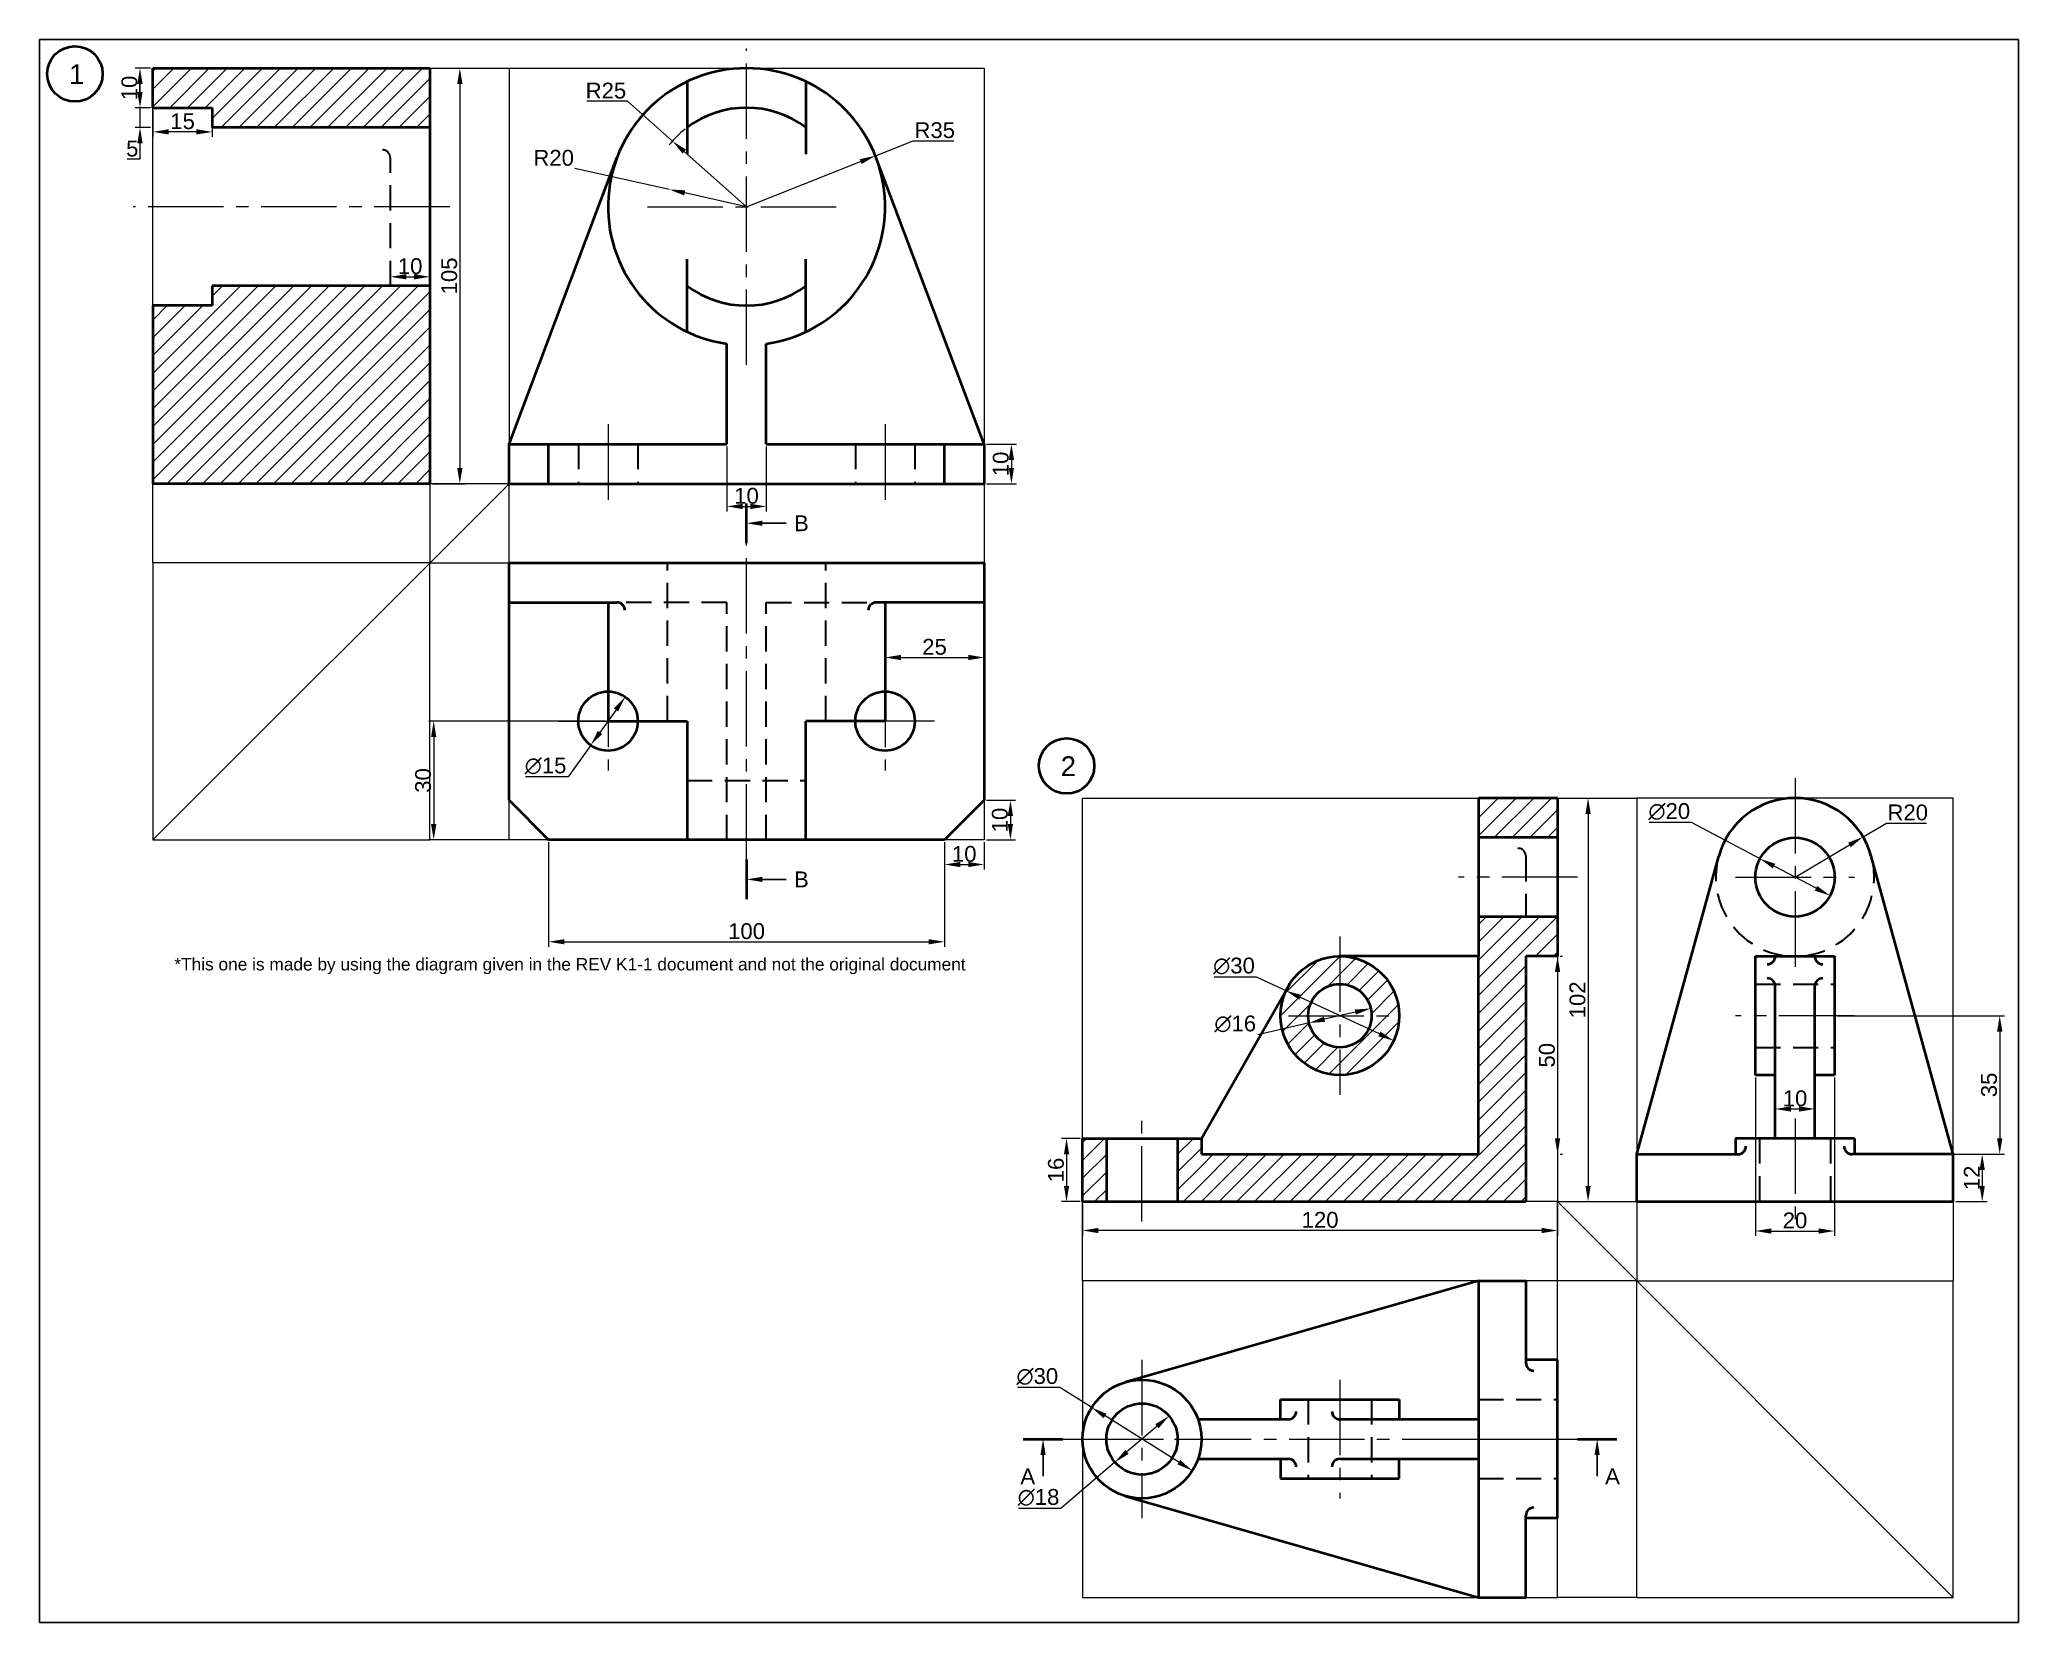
# Model space of a CAD drawing. Header units: millimetres. Extents: x -163670 to 2400, y 0 to 52589.
# Drawn here: x 0 to 500, y 0 to 400 of the extents above; entities that cross this region are included whole.
import ezdxf
from ezdxf import colors
from ezdxf.entities.mleader import LeaderData, LeaderLine
from ezdxf.math import Vec2, Vec3

# ---------------------------------------------------------------- set-up
doc = ezdxf.new("R2010")
doc.units = ezdxf.units.MM
doc.linetypes.add('CENTER2', pattern=[28.575, 19.05, -3.175, 3.175, -3.175])
doc.linetypes.add('DASHED2', pattern=[9.525, 6.35, -3.175])
for name, color, linetype, lineweight in [('Centre', 1, 'CENTER2', 20), ('Dim and Hatch', 6, 'Continuous', 20), ('Guide Line', 130, 'Continuous', 40), ('Hidden', 3, 'DASHED2', 30), ('Object', 2, 'Continuous', 40), ('Projection', 5, 'Continuous', 5)]:
    doc.layers.add(name, color=color, linetype=linetype, lineweight=lineweight)
doc.styles.get("Standard").update_dxf_attribs({"font": 'arial.ttf'})
doc.dimstyles.new('ISO-25', dxfattribs={"dimtxt": 4, "dimasz": 4, "dimexe": 1.25, "dimexo": 0.625, "dimtad": 1, "dimtoh": 1, "dimdec": 0, "dimtxsty": 'Standard', "dimcen": 2.5, "dimclrd": 256, "dimclre": 256, "dimclrt": 256, "dimadec": 0, "dimazin": 0, "dimtfac": 1, "dimtdec": 0, "dimtmove": 0, "dimatfit": 2, "dimfxl": 1, "dimlwd": -1, "dimlwe": -1, "dimarcsym": 0})
pattern_1 = [(45, (-6.2984, -121.6497), (-2.245064, 2.245064), [])]

msp = doc.modelspace()

# ---------------------------------------------------------------- texts
at = {"layer": 'Guide Line', "insert": (34.05, 167.89), "char_height": 3.125, "attachment_point": 1}
msp.add_mtext_dynamic_manual_height_columns('*This one is made by using the diagram given in the REV K1-1 document and not the original document', width=210.9351, gutter_width=15.62, heights=[0], dxfattribs=at)
at = {"layer": 'Object', "char_height": 5, "attachment_point": 1}
for s, insert in [('1', (7.42, 393.75)), ('2', (258, 218.87))]:
    msp.add_mtext_dynamic_manual_height_columns(s, width=42.3293, gutter_width=25, heights=[0], dxfattribs=dict(at, insert=insert))

# ---------------------------------------------------------------- blocks, each defined once
blk = doc.blocks.new('*D1')
at = {"layer": 'Defpoints', "color": 0, "transparency": 16777216}
for p in [(98.63, 392.77), (98.63, 287.77), (106.19, 287.77)]:
    blk.add_point(p, dxfattribs=at)
at = {"layer": 'Dim and Hatch', "transparency": 16777216}
for p, q in [((99.25, 392.77), (107.44, 392.77)), ((106.19, 388.77), (106.19, 291.77)), ((99.25, 287.77), (107.44, 287.77))]:
    blk.add_line(p, q, dxfattribs=at)
for points in [[(105.52, 388.77), (106.86, 388.77), (106.19, 392.77)], [(105.52, 291.77), (106.86, 291.77), (106.19, 287.77)]]:
    blk.add_solid(points, dxfattribs=at)
at = {"layer": 'Dim and Hatch', "transparency": 16777216, "insert": (103.52, 340.27), "char_height": 4, "attachment_point": 5, "rotation": 90}
blk.add_mtext('105', dxfattribs=at)
blk = doc.blocks.new('*D2')
at = {"layer": 'Defpoints', "color": 0, "transparency": 16777216}
for p in [(211.18, 370.63), (178.63, 357.77)]:
    blk.add_point(p, dxfattribs=at)
at = {"layer": 'Dim and Hatch', "transparency": 16777216}
for p, q in [((211.18, 370.63), (220.76, 374.41)), ((220.76, 374.41), (230.98, 374.41)), ((178.63, 357.77), (207.46, 369.16))]:
    blk.add_line(p, q, dxfattribs=at)
blk.add_solid([(207.22, 369.78), (207.71, 368.54), (211.18, 370.63)], dxfattribs=at)
at = {"layer": 'Dim and Hatch', "transparency": 16777216, "insert": (226.18, 377.08), "char_height": 4, "attachment_point": 5}
blk.add_mtext('R35', dxfattribs=at)
blk = doc.blocks.new('*D3')
at = {"layer": 'Defpoints', "color": 0, "transparency": 16777216}
for p in [(159.91, 374.34), (178.63, 357.77)]:
    blk.add_point(p, dxfattribs=at)
at = {"layer": 'Dim and Hatch', "transparency": 16777216}
for p, q in [((148.52, 384.41), (138.31, 384.41)), ((159.91, 374.34), (148.52, 384.41)), ((178.63, 357.77), (162.9, 371.69))]:
    blk.add_line(p, q, dxfattribs=at)
blk.add_arc((178.63, 357.77), 25, 128.3023, 141.3586, dxfattribs=at)
blk.add_solid([(163.34, 372.18), (162.46, 371.19), (159.91, 374.34)], dxfattribs=at)
at = {"layer": 'Dim and Hatch', "transparency": 16777216, "insert": (143.1, 387.08), "char_height": 4, "attachment_point": 5}
blk.add_mtext('R25', dxfattribs=at)
blk = doc.blocks.new('*D4')
at = {"layer": 'Defpoints', "color": 0, "transparency": 16777216}
for p in [(159.11, 362.12), (178.63, 357.77)]:
    blk.add_point(p, dxfattribs=at)
at = {"layer": 'Dim and Hatch', "transparency": 16777216}
for p, q in [((159.11, 362.12), (135.28, 367.44)), ((178.63, 357.77), (163.01, 361.25))]:
    blk.add_line(p, q, dxfattribs=at)
blk.add_solid([(163.16, 361.9), (162.87, 360.6), (159.11, 362.12)], dxfattribs=at)
at = {"layer": 'Dim and Hatch', "transparency": 16777216, "insert": (129.89, 370.1), "char_height": 4, "attachment_point": 5}
blk.add_mtext('R20', dxfattribs=at)
blk = doc.blocks.new('*D5')
at = {"layer": 'Defpoints', "color": 0, "transparency": 16777216}
for p in [(238.63, 297.77), (238.63, 287.77), (245.55, 287.77)]:
    blk.add_point(p, dxfattribs=at)
at = {"layer": 'Dim and Hatch', "transparency": 16777216}
for p, q in [((239.25, 297.77), (246.8, 297.77)), ((245.55, 293.77), (245.55, 291.77)), ((239.25, 287.77), (246.8, 287.77))]:
    blk.add_line(p, q, dxfattribs=at)
for points in [[(244.88, 293.77), (246.22, 293.77), (245.55, 297.77)], [(244.88, 291.77), (246.22, 291.77), (245.55, 287.77)]]:
    blk.add_solid(points, dxfattribs=at)
at = {"layer": 'Dim and Hatch', "transparency": 16777216, "insert": (242.88, 292.77), "char_height": 4, "attachment_point": 5, "rotation": 90}
blk.add_mtext('10', dxfattribs=at)
blk = doc.blocks.new('*D6')
at = {"layer": 'Defpoints', "color": 0, "transparency": 16777216}
for p in [(238.63, 207.77), (238.63, 197.77), (245.31, 197.77)]:
    blk.add_point(p, dxfattribs=at)
at = {"layer": 'Dim and Hatch', "transparency": 16777216}
for p, q in [((239.25, 207.77), (246.56, 207.77)), ((245.31, 203.77), (245.31, 201.77)), ((239.25, 197.77), (246.56, 197.77))]:
    blk.add_line(p, q, dxfattribs=at)
for points in [[(244.64, 203.77), (245.97, 203.77), (245.31, 207.77)], [(244.64, 201.77), (245.97, 201.77), (245.31, 197.77)]]:
    blk.add_solid(points, dxfattribs=at)
at = {"layer": 'Dim and Hatch', "transparency": 16777216, "insert": (242.64, 202.77), "char_height": 4, "attachment_point": 5, "rotation": 90}
blk.add_mtext('10', dxfattribs=at)
blk = doc.blocks.new('*D7')
at = {"layer": 'Defpoints', "color": 0, "transparency": 16777216}
for p in [(228.63, 197.77), (238.63, 197.77), (238.63, 191.53)]:
    blk.add_point(p, dxfattribs=at)
at = {"layer": 'Dim and Hatch', "transparency": 16777216}
for p, q in [((228.63, 197.14), (228.63, 190.28)), ((238.63, 197.14), (238.63, 190.28)), ((232.63, 191.53), (234.63, 191.53))]:
    blk.add_line(p, q, dxfattribs=at)
for points in [[(232.63, 192.19), (232.63, 190.86), (228.63, 191.53)], [(234.63, 192.19), (234.63, 190.86), (238.63, 191.53)]]:
    blk.add_solid(points, dxfattribs=at)
at = {"layer": 'Dim and Hatch', "transparency": 16777216, "insert": (233.63, 194.19), "char_height": 4, "attachment_point": 5}
blk.add_mtext('10', dxfattribs=at)
blk = doc.blocks.new('*D8')
at = {"layer": 'Defpoints', "color": 0, "transparency": 16777216}
for p in [(147.99, 233.87), (139.26, 221.67)]:
    blk.add_point(p, dxfattribs=at)
at = {"layer": 'Dim and Hatch', "transparency": 16777216}
for p, q in [((145.67, 230.61), (141.59, 224.92)), ((139.26, 221.67), (133.53, 213.66)), ((133.53, 213.66), (122.8, 213.66))]:
    blk.add_line(p, q, dxfattribs=at)
for points in [[(145.12, 231), (146.21, 230.23), (147.99, 233.87)], [(141.05, 225.31), (142.13, 224.53), (139.26, 221.67)]]:
    blk.add_solid(points, dxfattribs=at)
at = {"layer": 'Dim and Hatch', "transparency": 16777216, "insert": (127.85, 216.44), "char_height": 4, "attachment_point": 5}
blk.add_mtext('∅15', dxfattribs=at)
blk = doc.blocks.new('*D9')
at = {"layer": 'Defpoints', "color": 0, "transparency": 16777216}
for p in [(173.63, 297.77), (183.63, 297.77), (183.63, 282.02)]:
    blk.add_point(p, dxfattribs=at)
at = {"layer": 'Dim and Hatch', "transparency": 16777216}
for p, q in [((173.63, 297.14), (173.63, 280.77)), ((183.63, 297.14), (183.63, 280.77)), ((177.63, 282.02), (179.63, 282.02))]:
    blk.add_line(p, q, dxfattribs=at)
for points in [[(177.63, 282.69), (177.63, 281.36), (173.63, 282.02)], [(179.63, 282.69), (179.63, 281.36), (183.63, 282.02)]]:
    blk.add_solid(points, dxfattribs=at)
at = {"layer": 'Dim and Hatch', "transparency": 16777216, "insert": (178.63, 284.69), "char_height": 4, "attachment_point": 5}
blk.add_mtext('10', dxfattribs=at)
blk = doc.blocks.new('*D10')
at = {"layer": 'Defpoints', "color": 0, "transparency": 16777216}
for p in [(98.63, 340.06), (88.63, 337.77), (98.63, 337.77)]:
    blk.add_point(p, dxfattribs=at)
at = {"layer": 'Dim and Hatch', "transparency": 16777216}
for p, q in [((88.63, 338.39), (88.63, 341.31)), ((92.63, 340.06), (94.63, 340.06)), ((98.63, 338.39), (98.63, 341.31))]:
    blk.add_line(p, q, dxfattribs=at)
for points in [[(92.63, 340.72), (92.63, 339.39), (88.63, 340.06)], [(94.63, 340.72), (94.63, 339.39), (98.63, 340.06)]]:
    blk.add_solid(points, dxfattribs=at)
at = {"layer": 'Dim and Hatch', "transparency": 16777216, "insert": (93.63, 342.72), "char_height": 4, "attachment_point": 5}
blk.add_mtext('10', dxfattribs=at)
blk = doc.blocks.new('*D11')
at = {"layer": 'Defpoints', "color": 0, "transparency": 16777216}
for p in [(28.63, 382.77), (43.63, 382.77), (28.63, 376.67)]:
    blk.add_point(p, dxfattribs=at)
at = {"layer": 'Dim and Hatch', "transparency": 16777216}
for p, q in [((28.63, 382.14), (28.63, 375.42)), ((43.63, 382.14), (43.63, 375.42)), ((39.63, 376.67), (32.63, 376.67))]:
    blk.add_line(p, q, dxfattribs=at)
for points in [[(32.63, 377.34), (32.63, 376.01), (28.63, 376.67)], [(39.63, 377.34), (39.63, 376.01), (43.63, 376.67)]]:
    blk.add_solid(points, dxfattribs=at)
at = {"layer": 'Dim and Hatch', "transparency": 16777216, "insert": (36.13, 379.34), "char_height": 4, "attachment_point": 5}
blk.add_mtext('15', dxfattribs=at)
blk = doc.blocks.new('*D12')
at = {"layer": 'Defpoints', "color": 0, "transparency": 16777216}
for p in [(28.63, 392.77), (25.37, 382.77), (28.63, 382.77)]:
    blk.add_point(p, dxfattribs=at)
at = {"layer": 'Dim and Hatch', "transparency": 16777216}
for p, q in [((28, 392.77), (24.12, 392.77)), ((25.37, 388.77), (25.37, 386.77)), ((28, 382.77), (24.12, 382.77))]:
    blk.add_line(p, q, dxfattribs=at)
for points in [[(24.7, 388.77), (26.04, 388.77), (25.37, 392.77)], [(24.7, 386.77), (26.04, 386.77), (25.37, 382.77)]]:
    blk.add_solid(points, dxfattribs=at)
at = {"layer": 'Dim and Hatch', "transparency": 16777216, "insert": (22.7, 387.77), "char_height": 4, "attachment_point": 5, "rotation": 90}
blk.add_mtext('10', dxfattribs=at)
blk = doc.blocks.new('*D13')
at = {"layer": 'Defpoints', "color": 0, "transparency": 16777216}
for p in [(28.63, 382.77), (25.37, 377.77), (28.63, 377.77)]:
    blk.add_point(p, dxfattribs=at)
at = {"layer": 'Dim and Hatch', "transparency": 16777216}
for p, q in [((25.37, 386.77), (25.37, 390.77)), ((28, 382.77), (24.12, 382.77)), ((25.37, 382.77), (25.37, 377.77)), ((28, 377.77), (24.12, 377.77)), ((25.37, 373.77), (25.37, 369.77)), ((25.37, 369.77), (22.09, 369.77))]:
    blk.add_line(p, q, dxfattribs=at)
for points in [[(24.7, 386.77), (26.04, 386.77), (25.37, 382.77)], [(24.7, 373.77), (26.04, 373.77), (25.37, 377.77)]]:
    blk.add_solid(points, dxfattribs=at)
at = {"layer": 'Dim and Hatch', "transparency": 16777216, "insert": (23.42, 372.43), "char_height": 4, "attachment_point": 5}
blk.add_mtext('5', dxfattribs=at)
blk = doc.blocks.new('*D14')
at = {"layer": 'Defpoints', "color": 0, "transparency": 16777216}
for p in [(128.63, 197.77), (228.63, 197.77), (228.63, 172)]:
    blk.add_point(p, dxfattribs=at)
at = {"layer": 'Dim and Hatch', "transparency": 16777216}
for p, q in [((128.63, 197.14), (128.63, 170.75)), ((228.63, 197.14), (228.63, 170.75)), ((132.63, 172), (224.63, 172))]:
    blk.add_line(p, q, dxfattribs=at)
for points in [[(132.63, 172.67), (132.63, 171.34), (128.63, 172)], [(224.63, 172.67), (224.63, 171.34), (228.63, 172)]]:
    blk.add_solid(points, dxfattribs=at)
at = {"layer": 'Dim and Hatch', "transparency": 16777216, "insert": (178.63, 174.67), "char_height": 4, "attachment_point": 5}
blk.add_mtext('100', dxfattribs=at)
blk = doc.blocks.new('*D15')
at = {"layer": 'Defpoints', "color": 0, "transparency": 16777216}
for p in [(143.63, 227.77), (99.59, 197.77), (128.63, 197.77)]:
    blk.add_point(p, dxfattribs=at)
at = {"layer": 'Dim and Hatch', "transparency": 16777216}
for p, q in [((143, 227.77), (98.34, 227.77)), ((99.59, 223.77), (99.59, 201.77)), ((128, 197.77), (98.34, 197.77))]:
    blk.add_line(p, q, dxfattribs=at)
for points in [[(98.92, 223.77), (100.25, 223.77), (99.59, 227.77)], [(98.92, 201.77), (100.25, 201.77), (99.59, 197.77)]]:
    blk.add_solid(points, dxfattribs=at)
at = {"layer": 'Dim and Hatch', "transparency": 16777216, "insert": (96.92, 212.77), "char_height": 4, "attachment_point": 5, "rotation": 90}
blk.add_mtext('30', dxfattribs=at)
blk = doc.blocks.new('*D16')
at = {"layer": 'Defpoints', "color": 0, "transparency": 16777216}
for p in [(238.63, 243.85), (238.63, 232.77), (213.63, 227.77)]:
    blk.add_point(p, dxfattribs=at)
at = {"layer": 'Dim and Hatch', "transparency": 16777216}
for p, q in [((213.63, 228.39), (213.63, 245.1)), ((238.63, 233.39), (238.63, 245.1)), ((217.63, 243.85), (234.63, 243.85))]:
    blk.add_line(p, q, dxfattribs=at)
for points in [[(217.63, 244.52), (217.63, 243.18), (213.63, 243.85)], [(234.63, 244.52), (234.63, 243.18), (238.63, 243.85)]]:
    blk.add_solid(points, dxfattribs=at)
at = {"layer": 'Dim and Hatch', "transparency": 16777216, "insert": (226.13, 246.52), "char_height": 4, "attachment_point": 5}
blk.add_mtext('25', dxfattribs=at)
blk = doc.blocks.new('*D17')
at = {"layer": 'Defpoints', "color": 0, "transparency": 16777216}
for p in [(460.76, 198.52), (443.55, 188.33)]:
    blk.add_point(p, dxfattribs=at)
at = {"layer": 'Dim and Hatch', "transparency": 16777216}
for p, q in [((460.76, 198.52), (466.63, 202.01)), ((466.63, 202.01), (476.8, 202.01)), ((443.55, 188.33), (457.31, 196.49))]:
    blk.add_line(p, q, dxfattribs=at)
blk.add_solid([(456.98, 197.06), (457.65, 195.91), (460.76, 198.52)], dxfattribs=at)
at = {"layer": 'Dim and Hatch', "transparency": 16777216, "insert": (472.03, 204.67), "char_height": 4, "attachment_point": 5}
blk.add_mtext('R20', dxfattribs=at)
blk = doc.blocks.new('*D18')
at = {"layer": 'Defpoints', "color": 0, "transparency": 16777216}
for p in [(434.71, 193), (452.39, 183.66)]:
    blk.add_point(p, dxfattribs=at)
at = {"layer": 'Dim and Hatch', "transparency": 16777216}
for p, q in [((417.43, 202.13), (406.74, 202.13)), ((434.71, 193), (417.43, 202.13)), ((448.86, 185.53), (438.25, 191.13))]:
    blk.add_line(p, q, dxfattribs=at)
for points in [[(438.56, 191.72), (437.93, 190.54), (434.71, 193)], [(449.17, 186.11), (448.54, 184.94), (452.39, 183.66)]]:
    blk.add_solid(points, dxfattribs=at)
at = {"layer": 'Dim and Hatch', "transparency": 16777216, "insert": (411.78, 204.91), "char_height": 4, "attachment_point": 5}
blk.add_mtext('∅20', dxfattribs=at)
blk = doc.blocks.new('*D19')
at = {"layer": 'Defpoints', "color": 0, "transparency": 16777216}
for p in [(314.94, 159.63), (342.16, 147.02)]:
    blk.add_point(p, dxfattribs=at)
at = {"layer": 'Dim and Hatch', "transparency": 16777216}
for p, q in [((307.46, 163.1), (296.77, 163.1)), ((314.94, 159.63), (307.46, 163.1)), ((338.53, 148.71), (318.57, 157.95))]:
    blk.add_line(p, q, dxfattribs=at)
for points in [[(318.85, 158.56), (318.29, 157.35), (314.94, 159.63)], [(338.81, 149.31), (338.25, 148.1), (342.16, 147.02)]]:
    blk.add_solid(points, dxfattribs=at)
at = {"layer": 'Dim and Hatch', "transparency": 16777216, "insert": (301.8, 165.87), "char_height": 4, "attachment_point": 5}
blk.add_mtext('∅30', dxfattribs=at)
blk = doc.blocks.new('*D20')
at = {"layer": 'Defpoints', "color": 0, "transparency": 16777216}
for p in [(336.34, 155.15), (320.76, 151.5)]:
    blk.add_point(p, dxfattribs=at)
at = {"layer": 'Dim and Hatch', "transparency": 16777216}
for p, q in [((320.76, 151.5), (307.78, 148.46)), ((332.44, 154.24), (324.66, 152.42))]:
    blk.add_line(p, q, dxfattribs=at)
for points in [[(332.29, 154.89), (332.6, 153.59), (336.34, 155.15)], [(324.5, 153.06), (324.81, 151.77), (320.76, 151.5)]]:
    blk.add_solid(points, dxfattribs=at)
at = {"layer": 'Dim and Hatch', "transparency": 16777216, "insert": (302.11, 151.24), "char_height": 4, "attachment_point": 5}
blk.add_mtext('∅16', dxfattribs=at)
blk = doc.blocks.new('*D21')
at = {"layer": 'Defpoints', "color": 0, "transparency": 16777216}
for p in [(265.84, 54.29), (291.26, 38.37)]:
    blk.add_point(p, dxfattribs=at)
at = {"layer": 'Dim and Hatch', "transparency": 16777216}
for p, q in [((257.76, 59.35), (247.06, 59.35)), ((265.84, 54.29), (257.76, 59.35)), ((287.87, 40.49), (269.23, 52.17))]:
    blk.add_line(p, q, dxfattribs=at)
for points in [[(269.58, 52.73), (268.87, 51.6), (265.84, 54.29)], [(288.23, 41.06), (287.52, 39.93), (291.26, 38.37)]]:
    blk.add_solid(points, dxfattribs=at)
at = {"layer": 'Dim and Hatch', "transparency": 16777216, "insert": (252.1, 62.13), "char_height": 4, "attachment_point": 5}
blk.add_mtext('∅30', dxfattribs=at)
blk = doc.blocks.new('*D22')
at = {"layer": 'Defpoints', "color": 0, "transparency": 16777216}
for p in [(285.39, 52.18), (271.71, 40.47)]:
    blk.add_point(p, dxfattribs=at)
at = {"layer": 'Dim and Hatch', "transparency": 16777216}
for p, q in [((282.35, 49.58), (274.75, 43.08)), ((271.71, 40.47), (258.08, 28.8)), ((258.08, 28.8), (247.37, 28.8))]:
    blk.add_line(p, q, dxfattribs=at)
for points in [[(281.91, 50.09), (282.78, 49.07), (285.39, 52.18)], [(274.32, 43.58), (275.19, 42.57), (271.71, 40.47)]]:
    blk.add_solid(points, dxfattribs=at)
at = {"layer": 'Dim and Hatch', "transparency": 16777216, "insert": (252.41, 31.58), "char_height": 4, "attachment_point": 5}
blk.add_mtext('∅18', dxfattribs=at)
blk = doc.blocks.new('*D23')
at = {"layer": 'Defpoints', "color": 0, "transparency": 16777216}
for p in [(483.55, 118.33), (483.55, 106.33), (490.85, 106.33)]:
    blk.add_point(p, dxfattribs=at)
at = {"layer": 'Dim and Hatch', "transparency": 16777216}
for p, q in [((484.18, 118.33), (492.1, 118.33)), ((490.85, 114.33), (490.85, 110.33)), ((484.18, 106.33), (492.1, 106.33))]:
    blk.add_line(p, q, dxfattribs=at)
for points in [[(490.18, 114.33), (491.52, 114.33), (490.85, 118.33)], [(490.18, 110.33), (491.52, 110.33), (490.85, 106.33)]]:
    blk.add_solid(points, dxfattribs=at)
at = {"layer": 'Dim and Hatch', "transparency": 16777216, "insert": (488.22, 112.33), "char_height": 4, "attachment_point": 5, "rotation": 90}
blk.add_mtext('12', dxfattribs=at)
blk = doc.blocks.new('*D24')
at = {"layer": 'Defpoints', "color": 0, "transparency": 16777216}
for p in [(263.55, 122.33), (259.48, 106.33), (263.55, 106.33)]:
    blk.add_point(p, dxfattribs=at)
at = {"layer": 'Dim and Hatch', "transparency": 16777216}
for p, q in [((262.93, 122.33), (258.23, 122.33)), ((259.48, 118.33), (259.48, 110.33)), ((262.93, 106.33), (258.23, 106.33))]:
    blk.add_line(p, q, dxfattribs=at)
for points in [[(258.82, 118.33), (260.15, 118.33), (259.48, 122.33)], [(258.82, 110.33), (260.15, 110.33), (259.48, 106.33)]]:
    blk.add_solid(points, dxfattribs=at)
at = {"layer": 'Dim and Hatch', "transparency": 16777216, "insert": (256.82, 114.33), "char_height": 4, "attachment_point": 5, "rotation": 90}
blk.add_mtext('16', dxfattribs=at)
blk = doc.blocks.new('*D25')
at = {"layer": 'Defpoints', "color": 0, "transparency": 16777216}
for p in [(263.55, 106.33), (383.55, 106.33), (263.55, 99.04)]:
    blk.add_point(p, dxfattribs=at)
at = {"layer": 'Dim and Hatch', "transparency": 16777216}
for p, q in [((263.55, 105.7), (263.55, 97.79)), ((383.55, 105.7), (383.55, 97.79)), ((379.55, 99.04), (267.55, 99.04))]:
    blk.add_line(p, q, dxfattribs=at)
for points in [[(267.55, 99.71), (267.55, 98.37), (263.55, 99.04)], [(379.55, 99.71), (379.55, 98.37), (383.55, 99.04)]]:
    blk.add_solid(points, dxfattribs=at)
at = {"layer": 'Dim and Hatch', "transparency": 16777216, "insert": (323.55, 101.71), "char_height": 4, "attachment_point": 5}
blk.add_mtext('120', dxfattribs=at)
blk = doc.blocks.new('*D26')
at = {"layer": 'Defpoints', "color": 0, "transparency": 16777216}
for p in [(383.55, 208.33), (383.55, 106.33), (391.26, 106.33)]:
    blk.add_point(p, dxfattribs=at)
at = {"layer": 'Dim and Hatch', "transparency": 16777216}
for p, q in [((384.18, 208.33), (392.51, 208.33)), ((391.26, 204.33), (391.26, 110.33)), ((384.18, 106.33), (392.51, 106.33))]:
    blk.add_line(p, q, dxfattribs=at)
for points in [[(390.6, 204.33), (391.93, 204.33), (391.26, 208.33)], [(390.6, 110.33), (391.93, 110.33), (391.26, 106.33)]]:
    blk.add_solid(points, dxfattribs=at)
at = {"layer": 'Dim and Hatch', "transparency": 16777216, "insert": (388.59, 157.33), "char_height": 4, "attachment_point": 5, "rotation": 90}
blk.add_mtext('102', dxfattribs=at)
blk = doc.blocks.new('*D27')
at = {"layer": 'Defpoints', "color": 0, "transparency": 16777216}
for p in [(438.55, 138.33), (448.55, 138.33), (448.55, 129.75)]:
    blk.add_point(p, dxfattribs=at)
at = {"layer": 'Dim and Hatch', "transparency": 16777216}
for p, q in [((438.55, 137.7), (438.55, 128.5)), ((448.55, 137.7), (448.55, 128.5)), ((442.55, 129.75), (444.55, 129.75))]:
    blk.add_line(p, q, dxfattribs=at)
for points in [[(442.55, 130.42), (442.55, 129.08), (438.55, 129.75)], [(444.55, 130.42), (444.55, 129.08), (448.55, 129.75)]]:
    blk.add_solid(points, dxfattribs=at)
at = {"layer": 'Dim and Hatch', "transparency": 16777216, "insert": (443.55, 132.42), "char_height": 4, "attachment_point": 5}
blk.add_mtext('10', dxfattribs=at)
blk = doc.blocks.new('*D28')
at = {"layer": 'Defpoints', "color": 0, "transparency": 16777216}
for p in [(433.55, 138.33), (453.55, 138.33), (453.55, 98.91)]:
    blk.add_point(p, dxfattribs=at)
at = {"layer": 'Dim and Hatch', "transparency": 16777216}
for p, q in [((433.55, 137.7), (433.55, 97.66)), ((453.55, 137.7), (453.55, 97.66)), ((437.55, 98.91), (449.55, 98.91))]:
    blk.add_line(p, q, dxfattribs=at)
for points in [[(437.55, 99.57), (437.55, 98.24), (433.55, 98.91)], [(449.55, 99.57), (449.55, 98.24), (453.55, 98.91)]]:
    blk.add_solid(points, dxfattribs=at)
at = {"layer": 'Dim and Hatch', "transparency": 16777216, "insert": (443.55, 101.58), "char_height": 4, "attachment_point": 5}
blk.add_mtext('20', dxfattribs=at)
blk = doc.blocks.new('*D29')
at = {"layer": 'Defpoints', "color": 0, "transparency": 16777216}
for p in [(383.55, 168.33), (383.55, 118.33), (383.55, 118.33)]:
    blk.add_point(p, dxfattribs=at)
at = {"layer": 'Dim and Hatch', "transparency": 16777216}
for p, q in [((384.18, 168.33), (384.8, 168.33)), ((383.55, 164.33), (383.55, 122.33)), ((384.18, 118.33), (384.8, 118.33))]:
    blk.add_line(p, q, dxfattribs=at)
for points in [[(382.88, 164.33), (384.22, 164.33), (383.55, 168.33)], [(382.88, 122.33), (384.22, 122.33), (383.55, 118.33)]]:
    blk.add_solid(points, dxfattribs=at)
at = {"layer": 'Dim and Hatch', "transparency": 16777216, "insert": (380.88, 143.33), "char_height": 4, "attachment_point": 5, "rotation": 90}
blk.add_mtext('50', dxfattribs=at)
blk = doc.blocks.new('*D30')
at = {"layer": 'Defpoints', "color": 0, "transparency": 16777216}
for p in [(453.55, 153.33), (457.97, 118.33), (495.27, 118.33)]:
    blk.add_point(p, dxfattribs=at)
at = {"layer": 'Dim and Hatch', "transparency": 16777216}
for p, q in [((454.18, 153.33), (496.52, 153.33)), ((495.27, 149.33), (495.27, 122.33)), ((458.59, 118.33), (496.52, 118.33))]:
    blk.add_line(p, q, dxfattribs=at)
for points in [[(494.6, 149.33), (495.94, 149.33), (495.27, 153.33)], [(494.6, 122.33), (495.94, 122.33), (495.27, 118.33)]]:
    blk.add_solid(points, dxfattribs=at)
at = {"layer": 'Dim and Hatch', "transparency": 16777216, "insert": (492.6, 135.83), "char_height": 4, "attachment_point": 5, "rotation": 90}
blk.add_mtext('35', dxfattribs=at)

# ---------------------------------------------------------------- dimensions: what is measured, and where the dimension line sits
at = {"layer": 'Dim and Hatch'}
for base, p1, p2, picture, middle in [((25.37, 382.77), (28.63, 392.77), (28.63, 382.77), '*D12', (22.7, 387.77)), ((25.37, 377.77), (28.63, 382.77), (28.63, 377.77), '*D13', (23.42, 372.43)), ((106.19, 287.77), (98.63, 392.77), (98.63, 287.77), '*D1', (103.52, 340.27)), ((245.55, 287.77), (238.63, 297.77), (238.63, 287.77), '*D5', (242.88, 292.77)), ((99.59, 197.77), (143.63, 227.77), (128.63, 197.77), '*D15', (96.92, 212.77)), ((245.31, 197.77), (238.63, 207.77), (238.63, 197.77), '*D6', (242.64, 202.77)), ((391.26, 106.33), (383.55, 208.33), (383.55, 106.33), '*D26', (388.59, 157.33)), ((383.55, 118.33), (383.55, 168.33), (383.55, 118.33), '*D29', (380.88, 143.33)), ((495.27, 118.33), (453.55, 153.33), (457.97, 118.33), '*D30', (492.6, 135.83)), ((259.48, 106.33), (263.55, 122.33), (263.55, 106.33), '*D24', (256.82, 114.33)), ((490.85, 106.33), (483.55, 118.33), (483.55, 106.33), '*D23', (488.22, 112.33))]:
    dim = msp.add_linear_dim(base=base, p1=p1, p2=p2, angle=90, dimstyle='ISO-25', dxfattribs=at)
    dim.commit()
    dim.dimension.update_dxf_attribs({"geometry": picture, "text_midpoint": middle})
for center, mpoint, picture, middle in [((178.63, 357.77), (159.91, 374.34), '*D3', (143.1, 384.41)), ((178.63, 357.77), (211.18, 370.63), '*D2', (226.18, 374.41)), ((178.63, 357.77), (159.11, 362.12), '*D4', (129.89, 367.44)), ((443.55, 188.33), (460.76, 198.52), '*D17', (472.03, 202.01))]:
    dim = msp.add_radius_dim(center=center, mpoint=mpoint, dimstyle='ISO-25', dxfattribs=at)
    dim.commit()
    dim.dimension.update_dxf_attribs({"geometry": picture, "text_midpoint": middle, "dimtype": 164})
for base, p1, p2, picture, middle in [((28.63, 376.67), (43.63, 382.77), (28.63, 382.77), '*D11', (36.13, 379.34)), ((98.63, 340.06), (88.63, 337.77), (98.63, 337.77), '*D10', (93.63, 342.72)), ((183.63, 282.02), (173.63, 297.77), (183.63, 297.77), '*D9', (178.63, 284.69)), ((238.63, 243.85), (213.63, 227.77), (238.63, 232.77), '*D16', (226.13, 246.52)), ((238.63, 191.53), (228.63, 197.77), (238.63, 197.77), '*D7', (233.63, 194.19)), ((453.55, 98.91), (433.55, 138.33), (453.55, 138.33), '*D28', (443.55, 101.58)), ((448.55, 129.75), (438.55, 138.33), (448.55, 138.33), '*D27', (443.55, 132.42)), ((263.55, 99.04), (383.55, 106.33), (263.55, 106.33), '*D25', (323.55, 101.71))]:
    dim = msp.add_linear_dim(base=base, p1=p1, p2=p2, dimstyle='ISO-25', dxfattribs=at)
    dim.commit()
    dim.dimension.update_dxf_attribs({"geometry": picture, "text_midpoint": middle})
for p1, p2, picture, middle in [((147.99, 233.87), (139.26, 221.67), '*D8', (127.85, 213.66)), ((452.39, 183.66), (434.71, 193), '*D18', (411.78, 202.13)), ((342.16, 147.02), (314.94, 159.63), '*D19', (301.8, 163.1)), ((336.34, 155.15), (320.76, 151.5), '*D20', (302.11, 148.46)), ((291.26, 38.37), (265.84, 54.29), '*D21', (252.1, 59.35)), ((285.39, 52.18), (271.71, 40.47), '*D22', (252.41, 28.8))]:
    dim = msp.add_diameter_dim_2p(p1=p1, p2=p2, dimstyle='ISO-25', dxfattribs=at)
    dim.commit()
    dim.dimension.update_dxf_attribs({"geometry": picture, "text_midpoint": middle, "dimtype": 163})
dim = msp.add_linear_dim(base=(228.63, 172), p1=(128.63, 197.77), p2=(228.63, 197.77), dimstyle='ISO-25', dxfattribs=at)
dim.commit()
dim.dimension.update_dxf_attribs({"geometry": '*D14', "text_midpoint": (178.63, 172), "dimtype": 160})

# ---------------------------------------------------------------- hatches: boundary and pattern name
at = {"layer": 'Dim and Hatch'}
h = msp.add_hatch(dxfattribs=at)
h.set_pattern_fill('ANSI31', color=256)
h.set_pattern_definition([(45, (-1.372, 2.7736), (-2.245064, 2.245064), [])])
h.paths.add_polyline_path([(28.63, 392.77), (28.63, 382.77), (43.63, 382.77), (43.63, 377.77), (98.63, 377.77), (98.63, 392.77)])
h.paths.add_polyline_path([(43.63, 337.77), (43.63, 332.77), (28.63, 332.77), (28.63, 287.77), (38.63, 287.77), (98.63, 287.77), (98.63, 337.77)])
h = msp.add_hatch(dxfattribs=at)
h.set_pattern_fill('ANSI31', color=256)
h.set_pattern_definition(pattern_1)
h.paths.add_polyline_path([(269.55, 122.33), (263.55, 122.33), (263.55, 106.33), (269.55, 106.33)])
h.paths.add_polyline_path([(293.55, 122.33), (287.55, 122.33), (287.55, 106.33), (293.55, 106.33)])
h.paths.add_polyline_path([(383.55, 208.33), (363.55, 208.33), (363.55, 198.33), (383.55, 198.33)])
edge = h.paths.add_edge_path(flags=0)
edge.add_arc((328.55, 153.33), 8, 180, 360)
edge.add_arc((328.55, 153.33), 8, 0, 180)
h = msp.add_hatch(dxfattribs=at)
h.set_pattern_fill('ANSI31', color=256)
h.set_pattern_definition(pattern_1)
h.paths.add_polyline_path([(375.55, 168.33), (383.55, 168.33), (383.55, 178.33), (363.55, 178.33), (363.55, 168.33), (363.55, 118.33), (293.55, 118.33), (293.55, 106.33), (375.55, 106.33)])
h = msp.add_hatch(dxfattribs=at)
h.set_pattern_fill('ANSI31', color=256)
h.set_pattern_definition(pattern_1)
h.paths.add_polyline_path([(313.55, 153.33, 1), (343.55, 153.33, 1)])
h.paths.add_polyline_path([(336.55, 153.33, -1), (320.55, 153.33, -1)], flags=16)

# ---------------------------------------------------------------- linework, layer by layer
msp.add_lwpolyline([(0, 0), (500, 0), (500, 400), (0, 400)], close=True)
at = {"layer": 'Centre'}
for p, q in [((178.63, 317.77), (178.63, 397.77)), ((103.63, 357.77), (23.63, 357.77)), ((153.63, 357.77), (203.63, 357.77)), ((143.63, 302.77), (143.63, 282.77)), ((213.63, 302.77), (213.63, 282.77)), ((178.63, 192.77), (178.63, 272.77)), ((143.63, 240.27), (143.63, 215.27)), ((213.63, 240.27), (213.63, 215.27)), ((131.13, 227.77), (156.13, 227.77)), ((226.13, 227.77), (201.13, 227.77)), ((443.55, 213.33), (443.55, 163.33)), ((388.55, 188.33), (358.55, 188.33)), ((428.55, 188.33), (458.55, 188.33)), ((328.55, 173.33), (328.55, 133.33)), ((315.55, 153.33), (341.55, 153.33)), ((458.55, 153.33), (428.55, 153.33)), ((278.55, 101.33), (278.55, 127.33)), ((443.55, 127.33), (443.55, 101.33)), ((278.55, 66.33), (278.55, 26.33)), ((328.55, 61.33), (328.55, 31.33)), ((258.55, 46.33), (388.55, 46.33)), ((264.55, 46.33), (292.55, 46.33)), ((358.55, 46.33), (388.55, 46.33))]:
    msp.add_line(p, q, dxfattribs=at)
at = {"layer": 'Hidden'}
for p, q in [((86.63, 372.11), (86.63, 372.11)), ((88.63, 337.77), (88.63, 370.11)), ((88.63, 370.11), (88.63, 370.11)), ((136.13, 297.77), (136.13, 287.77)), ((151.13, 297.77), (151.13, 287.77)), ((206.13, 297.77), (206.13, 287.77)), ((221.13, 297.77), (221.13, 287.77)), ((158.63, 227.77), (158.63, 267.77)), ((198.63, 227.77), (198.63, 267.77)), ((173.63, 257.77), (143.63, 257.77)), ((173.63, 197.77), (173.63, 257.77)), ((183.63, 197.77), (183.63, 257.77)), ((183.63, 257.77), (213.63, 257.77)), ((163.63, 212.77), (193.63, 212.77)), ((375.55, 193.63), (375.55, 178.33)), ((375.55, 193.63), (375.55, 193.63)), ((433.55, 161.33), (453.55, 161.33)), ((433.55, 145.33), (453.55, 145.33)), ((434.55, 122.33), (434.55, 106.33)), ((452.55, 122.33), (452.55, 106.33)), ((320.55, 56.33), (320.55, 36.33)), ((336.55, 56.33), (336.55, 36.33)), ((363.55, 56.33), (383.55, 56.33)), ((363.55, 36.33), (383.55, 36.33))]:
    msp.add_line(p, q, dxfattribs=at)
for centre, radius, start, end in [((86.63, 370.11), 2, 0, 90), ((373.55, 193.63), 2, 0, 90), ((443.55, 188.33), 20, 164.6184, 15.3816)]:
    msp.add_arc(centre, radius, start, end, dxfattribs=at)
at = {"layer": 'Object'}
for p, q in [((28.63, 392.77), (98.63, 392.77)), ((28.63, 382.77), (28.63, 392.77)), ((98.63, 392.77), (98.63, 287.77)), ((163.63, 389.39), (163.63, 371)), ((193.63, 389.39), (193.63, 371)), ((28.63, 382.77), (43.63, 382.77)), ((43.63, 382.77), (43.63, 377.77)), ((98.63, 377.77), (43.63, 377.77)), ((118.63, 297.77), (145.88, 370.11)), ((238.63, 297.77), (211.38, 370.11)), ((163.63, 326.15), (163.63, 344.54)), ((193.63, 326.15), (193.63, 344.54)), ((98.63, 337.77), (43.63, 337.77)), ((43.63, 337.77), (43.63, 332.77)), ((43.63, 332.77), (28.63, 332.77)), ((28.63, 332.77), (28.63, 287.77)), ((173.63, 297.77), (173.63, 323.13)), ((183.63, 297.77), (183.63, 323.13)), ((118.63, 287.77), (118.63, 297.77)), ((118.63, 297.77), (173.63, 297.77)), ((128.63, 287.77), (128.63, 297.77)), ((183.63, 297.77), (238.63, 297.77)), ((228.63, 287.77), (228.63, 297.77)), ((238.63, 297.77), (238.63, 287.77)), ((38.63, 287.77), (28.63, 287.77)), ((98.63, 287.77), (38.63, 287.77)), ((118.63, 287.77), (128.63, 287.77)), ((128.63, 287.77), (228.63, 287.77)), ((228.63, 287.77), (238.63, 287.77)), ((178.63, 272.77), (178.63, 282.77)), ((118.63, 207.77), (118.63, 267.77)), ((118.63, 267.77), (238.63, 267.77)), ((238.63, 267.77), (238.63, 207.77)), ((118.63, 257.77), (145.88, 257.77)), ((143.63, 257.77), (143.63, 227.77)), ((209.38, 255.77), (209.38, 255.77)), ((238.63, 257.77), (211.38, 257.77)), ((211.38, 257.77), (211.38, 257.77)), ((213.63, 257.77), (213.63, 227.77)), ((143.63, 227.77), (163.63, 227.77)), ((163.63, 227.77), (163.63, 197.77)), ((213.63, 227.77), (193.63, 227.77)), ((193.63, 197.77), (193.63, 227.77)), ((118.63, 207.77), (128.63, 197.77)), ((238.63, 207.77), (228.63, 197.77)), ((383.55, 208.33), (363.55, 208.33)), ((363.55, 208.33), (363.55, 168.33)), ((383.55, 208.33), (383.55, 168.33)), ((228.63, 197.77), (128.63, 197.77)), ((383.55, 198.33), (363.55, 198.33)), ((178.63, 192.77), (178.63, 182.77)), ((403.55, 118.33), (424.27, 193.63)), ((483.55, 118.33), (462.83, 193.63)), ((383.55, 178.33), (363.55, 178.33)), ((363.55, 168.33), (328.55, 168.33)), ((363.55, 118.33), (363.55, 168.33)), ((383.55, 168.33), (375.55, 168.33)), ((375.55, 168.33), (375.55, 106.33)), ((433.55, 168.33), (453.55, 168.33)), ((433.55, 138.33), (433.55, 168.33)), ((436.55, 166.33), (436.55, 166.33)), ((438.55, 168.33), (438.55, 168.33)), ((453.55, 168.33), (453.55, 138.33)), ((293.55, 122.33), (315.53, 160.77)), ((436.55, 162.77), (436.55, 162.77)), ((438.55, 122.33), (438.55, 160.77)), ((438.55, 160.77), (438.55, 160.77)), ((448.55, 122.33), (448.55, 160.77)), ((448.55, 160.77), (448.55, 160.77)), ((450.55, 162.77), (450.55, 162.77)), ((438.55, 138.33), (433.55, 138.33)), ((453.55, 138.33), (448.55, 138.33)), ((263.55, 106.33), (263.55, 122.33)), ((263.55, 122.33), (293.55, 122.33)), ((269.55, 122.33), (269.55, 106.33)), ((287.55, 122.33), (287.55, 106.33)), ((293.55, 122.33), (293.55, 118.33)), ((458.55, 122.33), (428.55, 122.33)), ((428.55, 122.33), (428.55, 118.33)), ((431.13, 120.33), (431.13, 120.33)), ((458.55, 122.33), (458.55, 118.33)), ((293.55, 118.33), (363.55, 118.33)), ((403.55, 106.33), (403.55, 118.33)), ((403.55, 118.33), (429.13, 118.33)), ((429.13, 118.33), (429.13, 118.33)), ((483.55, 118.33), (457.97, 118.33)), ((483.55, 106.33), (483.55, 118.33)), ((263.55, 106.33), (375.55, 106.33)), ((403.55, 106.33), (483.55, 106.33)), ((363.55, 86.33), (274.41, 60.75)), ((363.55, 86.33), (363.55, 6.33)), ((363.55, 86.33), (375.55, 86.33)), ((375.55, 86.33), (375.55, 65.61)), ((383.55, 66.33), (375.55, 66.33)), ((375.55, 65.61), (375.55, 65.61)), ((383.55, 26.33), (383.55, 66.33)), ((377.55, 63.61), (377.55, 63.61)), ((313.55, 51.33), (313.55, 56.33)), ((313.55, 56.33), (343.55, 56.33)), ((343.55, 56.33), (343.55, 51.33)), ((292.69, 51.33), (315.53, 51.33)), ((315.53, 51.33), (315.53, 51.33)), ((317.53, 53.33), (317.53, 53.33)), ((326.55, 53.33), (326.55, 53.33)), ((328.55, 51.33), (363.55, 51.33)), ((328.55, 51.33), (328.55, 51.33)), ((248.55, 46.33), (258.55, 46.33)), ((388.55, 46.33), (398.55, 46.33)), ((292.69, 41.33), (315.53, 41.33)), ((313.55, 41.33), (313.55, 36.33)), ((328.55, 41.33), (363.55, 41.33)), ((328.55, 41.33), (328.55, 41.33)), ((343.55, 36.33), (343.55, 41.33)), ((313.55, 36.33), (343.55, 36.33)), ((326.55, 39.33), (326.55, 39.33)), ((274.41, 31.91), (363.55, 6.33)), ((375.55, 6.33), (375.55, 27.04)), ((383.55, 26.33), (375.55, 26.33)), ((363.55, 6.33), (375.55, 6.33))]:
    msp.add_line(p, q, dxfattribs=at)
for centre, radius in [((8.93, 391.33), 7), ((143.63, 227.77), 7.5), ((213.63, 227.77), 7.5), ((259.5, 216.46), 7), ((443.55, 188.33), 10), ((328.55, 153.33), 15), ((328.55, 153.33), 8), ((278.55, 46.33), 15), ((278.55, 46.33), 9)]:
    msp.add_circle(centre, radius, dxfattribs=at)
for centre, radius, start, end in [((178.63, 357.77), 35, 278.2132, 261.7868), ((178.63, 357.77), 25, 53.1301, 126.8699), ((178.63, 357.77), 20, 318.5904, 318.5904), ((178.63, 357.77), 25, 233.1301, 306.8699), ((145.88, 255.77), 2, 0, 90), ((211.38, 255.77), 2, 90, 180), ((443.55, 188.33), 20, 15.3816, 164.6184), ((436.55, 168.33), 2, 270, 0), ((450.55, 168.33), 2, 180, 270), ((436.55, 160.77), 2, 0, 90), ((450.55, 160.77), 2, 90, 180), ((429.13, 120.33), 2, 270, 0), ((457.97, 120.33), 2, 180, 270), ((377.55, 65.61), 2, 180, 270), ((315.53, 53.33), 2, 270, 0), ((328.55, 53.33), 2, 180, 270), ((315.53, 39.33), 2, 0, 90), ((328.55, 39.33), 2, 90, 180), ((377.55, 27.04), 2, 90, 180)]:
    msp.add_arc(centre, radius, start, end, dxfattribs=at)
at = {"layer": 'Projection'}
for p, q in [((28.63, 287.77), (28.63, 392.77)), ((28.63, 392.77), (98.63, 392.77)), ((98.63, 392.77), (98.63, 287.77)), ((98.63, 392.77), (118.63, 392.77)), ((118.63, 392.77), (238.63, 392.77)), ((118.63, 392.77), (118.63, 287.77)), ((238.63, 392.77), (238.63, 287.77)), ((98.63, 287.77), (28.63, 287.77)), ((28.63, 267.77), (28.63, 287.77)), ((118.63, 287.77), (28.63, 197.77)), ((118.63, 287.77), (98.63, 287.77)), ((98.63, 287.77), (98.63, 267.77)), ((118.63, 287.77), (238.63, 287.77)), ((118.63, 267.77), (118.63, 287.77)), ((238.63, 287.77), (238.63, 267.77)), ((98.63, 267.77), (28.63, 267.77)), ((28.63, 267.77), (28.63, 197.77)), ((98.63, 197.77), (98.63, 267.77)), ((98.63, 267.77), (118.63, 267.77)), ((118.63, 267.77), (238.63, 267.77)), ((118.63, 197.77), (118.63, 267.77)), ((238.63, 267.77), (238.63, 197.77)), ((263.55, 208.33), (383.55, 208.33)), ((263.55, 106.33), (263.55, 208.33)), ((383.55, 208.33), (383.55, 106.33)), ((383.55, 208.33), (403.55, 208.33)), ((403.55, 208.33), (403.55, 106.33)), ((483.55, 208.33), (403.55, 208.33)), ((483.55, 106.33), (483.55, 208.33)), ((28.63, 197.77), (98.63, 197.77)), ((118.63, 197.77), (98.63, 197.77)), ((238.63, 197.77), (118.63, 197.77)), ((383.55, 106.33), (263.55, 106.33)), ((263.55, 86.33), (263.55, 106.33)), ((383.55, 106.33), (403.55, 106.33)), ((383.55, 86.33), (383.55, 106.33)), ((383.55, 106.33), (483.55, 6.33)), ((403.55, 106.33), (483.55, 106.33)), ((403.55, 106.33), (403.55, 86.33)), ((483.55, 106.33), (483.55, 86.33)), ((383.55, 86.33), (263.55, 86.33)), ((263.55, 86.33), (263.55, 6.33)), ((383.55, 6.33), (383.55, 86.33)), ((403.55, 86.33), (383.55, 86.33)), ((403.55, 86.33), (483.55, 86.33)), ((403.55, 6.33), (403.55, 86.33)), ((483.55, 6.33), (483.55, 86.33)), ((263.55, 6.33), (383.55, 6.33)), ((403.55, 6.33), (383.55, 6.33)), ((403.55, 6.33), (483.55, 6.33))]:
    msp.add_line(p, q, dxfattribs=at)

msp.set_redraw_order([(e.dxf.handle, doc.entitydb.next_handle()) for e in msp.query("TEXT MTEXT ATTDEF DIMENSION ARC_DIMENSION")])  # texts and dimensions are drawn at this point

# ---------------------------------------------------------------- leaders
at = {"layer": 'Object'}
ml = msp.add_multileader_mtext('Standard', dxfattribs=at)
ml.set_content('B', color=256)
ml.set_leader_properties()
ml.build(insert=Vec2(0, 0))
ctx = ml.context
ctx.base_point, ctx.plane_origin = Vec3(188.63, 277.77), Vec3(178.63, 277.77)
notes = []
notes.append((ctx, [(0, (1, 1, 0), (188.31, 277.77), (1, 0), 0.321, [(0, [(178.63, 277.77)], 0, [])])]))
ctx.mtext.insert, ctx.mtext.flow_direction = Vec3(190.63, 279.77), 5
ml = msp.add_multileader_mtext('Standard', dxfattribs=at)
ml.set_content('B', color=256)
ml.set_leader_properties()
ml.build(insert=Vec2(0, 0))
ctx = ml.context
ctx.base_point, ctx.plane_origin = Vec3(188.63, 187.77), Vec3(178.63, 187.77)
notes.append((ctx, [(0, (1, 1, 0), (188.31, 187.77), (1, 0), 0.321, [(0, [(178.63, 187.77)], 0, [])])]))
ctx.mtext.insert, ctx.mtext.flow_direction = Vec3(190.63, 189.77), 5
ml = msp.add_multileader_mtext('Standard', dxfattribs=at)
ml.set_content('A', color=256)
ml.set_leader_properties()
ml.build(insert=Vec2(0, 0))
ctx = ml.context
ctx.base_point, ctx.plane_origin = Vec3(245.81, 36.93), Vec3(253.55, 46.33)
ctx.text_align_type = 2
notes.append((ctx, [(1, (1, 1, 0), (253.55, 36.93), (-1, 0), 0.00505, [(0, [(253.55, 46.33)], 0, [])])]))
ctx.mtext.insert, ctx.mtext.alignment, ctx.mtext.flow_direction = Vec3(251.55, 38.93), 3, 5
ml = msp.add_multileader_mtext('Standard', dxfattribs=at)
ml.set_content('A', color=256)
ml.set_leader_properties()
ml.build(insert=Vec2(0, 0))
ctx = ml.context
ctx.base_point, ctx.plane_origin = Vec3(393.56, 36.93), Vec3(393.55, 46.33)
notes.append((ctx, [(1, (1, 1, 0), (393.55, 36.93), (1, 0), 0.0113, [(0, [(393.55, 46.33)], 0, [])])]))
ctx.mtext.insert, ctx.mtext.flow_direction = Vec3(395.56, 38.93), 5
for ctx, leaders in notes:
    for number, flags, end, landing, length, lines in leaders:
        leader = LeaderData()
        leader.index, (leader.has_last_leader_line, leader.has_dogleg_vector, leader.attachment_direction) = number, flags
        leader.last_leader_point, leader.dogleg_vector, leader.dogleg_length = Vec3(end), Vec3(landing), length
        for number, points, colour, breaks in lines:
            line = LeaderLine()
            line.index, line.vertices, line.color, line.breaks = number, Vec3.list(points), colors.encode_raw_color(colour), breaks
            leader.lines.append(line)
        ctx.leaders.append(leader)

doc.saveas('drawing.dxf')
